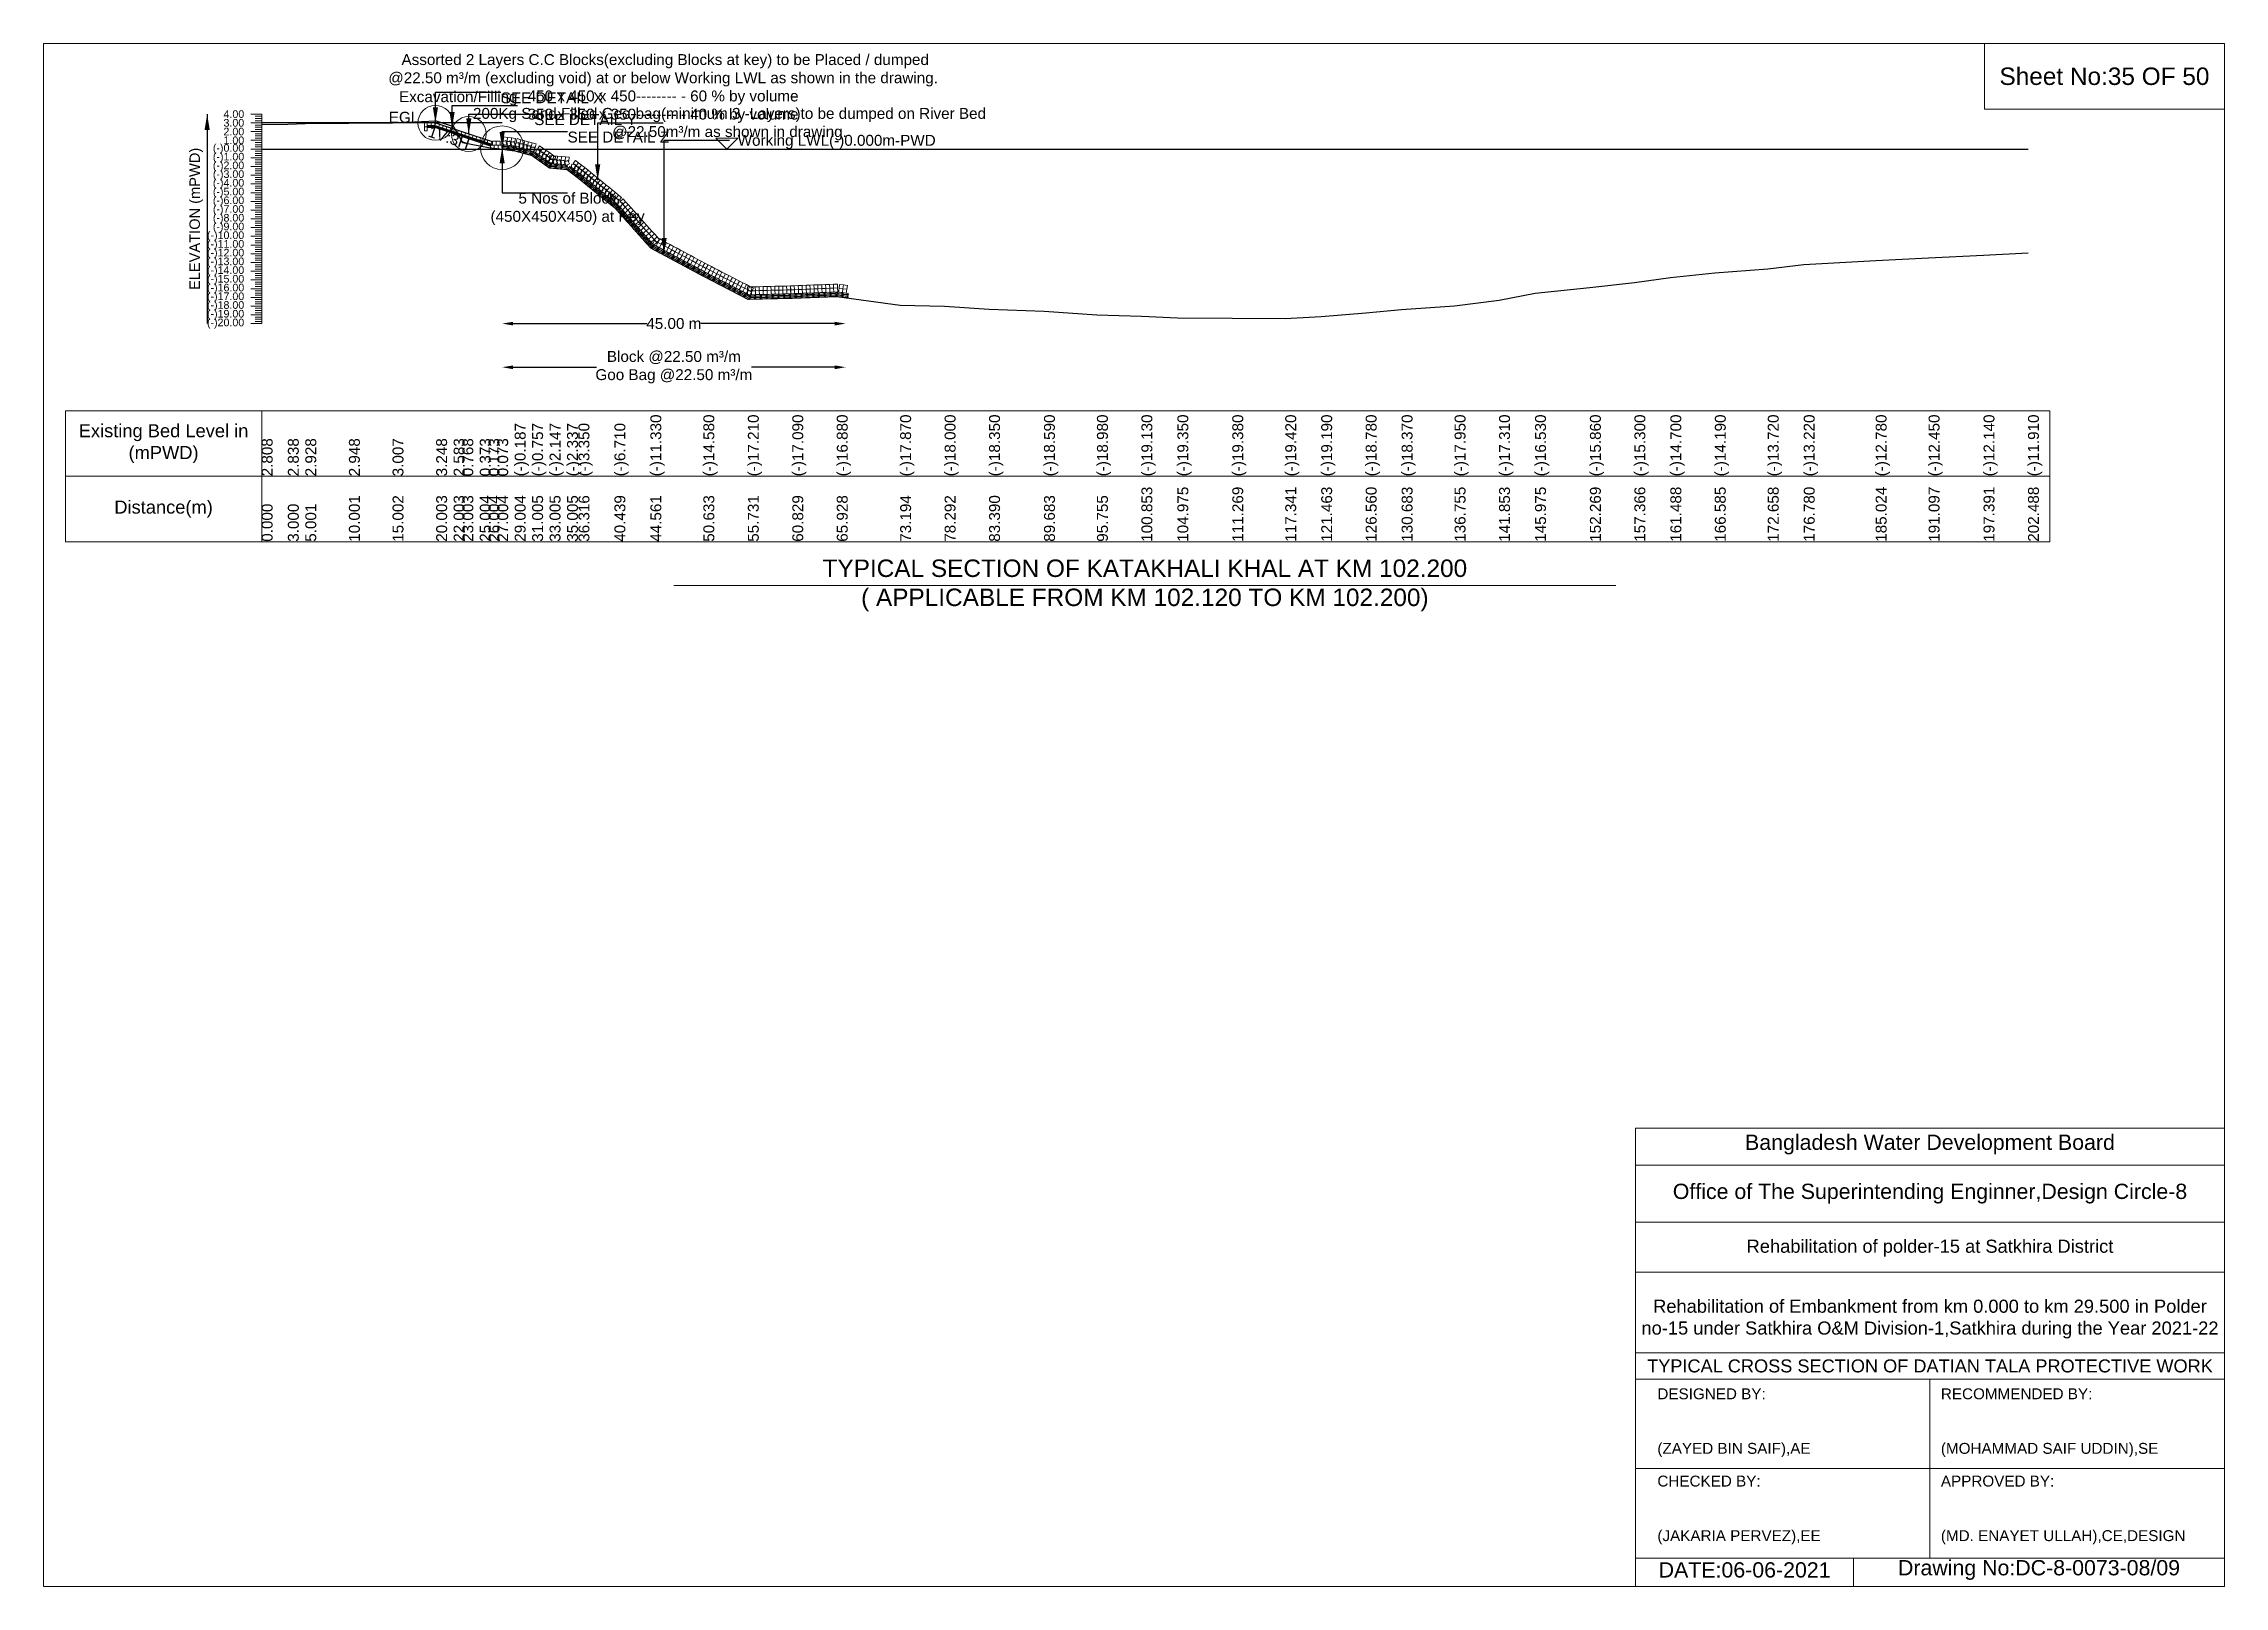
# Model space of a CAD drawing. Header units: inches. Extents: x 89000 to 845000, y -7071 to 31.
# Drawn here: x 610000 to 620000, y -7071 to 0 of the extents above; entities that cross this region are included whole.
import ezdxf

# ---------------------------------------------------------------- set-up
doc = ezdxf.new("R2010")
doc.units = ezdxf.units.IN
doc.header["$LTSCALE"] = 7
doc.header["$MEASUREMENT"] = 0
for name, color, linetype, lineweight in [('Cross section Data Border', 7, 'Continuous', 9), ('Cross Section Labels', 7, 'Continuous', 9), ('Existing_Bed_Level for Xsection', 7, 'Continuous', 25), ('Long Section Labels', 7, 'Continuous', 9)]:
    doc.layers.add(name, color=color, linetype=linetype, lineweight=lineweight)
doc.styles.get("Standard").update_dxf_attribs({"font": 'arial.ttf'})
doc.dimstyles.new('Appron Lebeling Style', dxfattribs={"dimtxt": 50, "dimasz": 50, "dimexe": 0.18, "dimexo": 0.0625, "dimgap": 0.09, "dimtad": 0, "dimtih": 1, "dimtoh": 1, "dimdec": 4, "dimzin": 0, "dimdsep": 46, "dimtxsty": 'Standard', "dimcen": 0.09, "dimse1": 1, "dimse2": 1, "dimadec": 0, "dimazin": 0, "dimtfac": 1, "dimtdec": 4, "dimtofl": 0, "dimtmove": 0, "dimatfit": 3, "dimfxl": 1, "dimtolj": 1, "dimtzin": 0, "dimarcsym": 0})
doc.dimstyles.get("Standard").update_dxf_attribs({"dimtxt": 0.18, "dimasz": 0.18, "dimexe": 0.18, "dimexo": 0.0625, "dimgap": 0.09, "dimtad": 0, "dimtih": 1, "dimtoh": 1, "dimdec": 4, "dimzin": 0, "dimdsep": 46, "dimtxsty": 'Standard', "dimcen": 0.09, "dimadec": 0, "dimazin": 0, "dimtfac": 1, "dimtdec": 4, "dimtofl": 0, "dimtmove": 0, "dimatfit": 3, "dimfxl": 1, "dimtolj": 1, "dimtzin": 0, "dimarcsym": 0})

msp = doc.modelspace()

# ---------------------------------------------------------------- texts
at = {"layer": 'Cross section Data Border', "char_height": 60, "width": 800, "attachment_point": 5}
for s, insert in [('Existing Bed Level in (mPWD)', (610550, -1833.2)), ('Distance(m)', (610550, -2133.2))]:
    msp.add_mtext(s, dxfattribs=dict(at, insert=insert))
at = {"layer": 'Cross Section Labels'}
for s, insert, char_height, attachment_point in [(' Assorted 2 Layers C.C Blocks(excluding Blocks at key) to be Placed / dumped^J@22.50 m³/m (excluding void) at or below Working LWL as shown in the drawing.^J450 x 450 x 450-------- - 60 % by volume^J350 x 350 x 350-------- - 40 % by volume', (612840.69281, -363.2), 50, 8), ('Sheet No:35 OF 50', (619450, -150), 80, 5), ('Excavation/Filling', (612173.12625, -283.2), 50, 9), ('200Kg Sand Filled Geo-bag(minimum 3 -Layers)to be dumped on River Bed^J@22.50m³/m as shown in drawing.', (613145.18579, -443.2), 50, 8), ('SEE DETAIL X', (612096.62625, -223.2), 50, 1), ('EGL', (611722.67892, -363.2), 50, 9), ('SEE DETAIL Y', (612249.62625, -323.2), 50, 1), ('SEE DETAIL Z', (612402.62625, -403.2), 50, 1), ('Working LWL(-)0.000m-PWD', (613182.62625, -483.2), 50, 7), ('5 Nos of Block ^J(450X450X450) at Key', (612402.62625, -683.2), 50, 2), ('TYPICAL SECTION OF KATAKHALI KHAL AT KM 102.200^J( APPLICABLE FROM KM 102.120 TO KM 102.200)', (615049.75774, -2483.2), 80, 5), ('Bangladesh Water Development Board', (618650, -5046), 70, 5), ('Office of The Superintending Enginner,Design Circle-8', (618650, -5271), 70, 5)]:
    msp.add_mtext(s, dxfattribs=dict(at, insert=insert, char_height=char_height, attachment_point=attachment_point))
at = {"layer": 'Cross Section Labels', "insert": (611866.8017, -407.67367), "char_height": 50, "attachment_point": 2, "rotation": 341.565051177}
msp.add_mtext('1V:3H', dxfattribs=at)
at = {"layer": 'Cross Section Labels'}
for s, insert, char_height, width, attachment_point in [('Rehabilitation of polder-15 at Satkhira District', (618650, -5521), 60, 2800, 5), ('Rehabilitation of Embankment from km 0.000 to km 29.500 in Polder no-15 under Satkhira O&M Division-1,Satkhira during the Year 2021-22', (618650, -5846), 60, 2700, 5), ('TYPICAL CROSS SECTION OF DATIAN TALA PROTECTIVE WORK', (618650, -6061), 59.5765532, 2800, 5), ('DESIGNED BY:^J^J^J(ZAYED BIN SAIF),AE', (617400, -6321), 50, 1400, 4), ('RECOMMENDED BY:^J^J^J(MOHAMMAD SAIF UDDIN),SE', (618700, -6321), 50, 1400, 4), ('CHECKED BY:^J^J^J(JAKARIA PERVEZ),EE', (617400, -6721), 50, 1400, 4), ('APPROVED BY:^J^J^J(MD. ENAYET ULLAH),CE,DESIGN', (618700, -6721), 50, 1400, 4), ('DATE:06-06-2021', (617800, -6996), 70, 1400, 5), ('Drawing No:DC-8-0073-08/09', (619150, -6996), 70, 2200, 5)]:
    msp.add_mtext(s, dxfattribs=dict(at, insert=insert, char_height=char_height, width=width, attachment_point=attachment_point))
at = {"layer": 'Long Section Labels', "char_height": 35, "attachment_point": 6}
for s, insert in [('4.00', (610920, -323.2)), ('3.00', (610920, -363.2)), ('2.00', (610920, -403.2)), ('(-)0.00', (610920, -483.2)), ('(-)1.00', (610920, -523.2)), ('1.00', (610920, -443.2)), ('(-)2.00', (610920, -563.2)), ('(-)3.00', (610920, -603.2)), ('(-)4.00', (610920, -643.2)), ('(-)5.00', (610920, -683.2)), ('(-)6.00', (610920, -723.2)), ('(-)7.00', (610920, -763.2)), ('(-)8.00', (610920, -803.2)), ('(-)10.00', (610920, -883.2)), ('(-)11.00', (610920, -923.2)), ('(-)9.00', (610920, -843.2)), ('(-)12.00', (610920, -963.2)), ('(-)13.00', (610920, -1003.2)), ('(-)14.00', (610920, -1043.2)), ('(-)15.00', (610920, -1083.2)), ('(-)16.00', (610920, -1123.2)), ('(-)17.00', (610920, -1163.2)), ('(-)18.00', (610920, -1203.2)), ('(-)19.00', (610920, -1243.2)), ('(-)20.00', (610920, -1283.2))]:
    msp.add_mtext(s, dxfattribs=dict(at, insert=insert))
at = {"layer": 'Long Section Labels', "rotation": 90}
for s, insert, char_height, attachment_point in [('ELEVATION (mPWD)', (610700, -803.2), 48, 5), ('(-)0.187', (612160.17093, -1983.2), 50, 1), ('(-)0.757', (612240.18464, -1983.2), 50, 1), ('(-)2.147', (612320.19835, -1983.2), 50, 1), ('(-)2.337', (612400.20699, -1983.2), 50, 1), ('(-)3.350', (612452.65351, -1983.2), 50, 1), ('(-)6.710', (612617.54109, -1983.2), 50, 1), ('(-)11.330', (612782.43545, -1983.2), 50, 1), ('(-)14.580', (613025.33853, -1983.2), 50, 1), ('(-)17.210', (613229.25428, -1983.2), 50, 1), ('(-)17.090', (613433.17757, -1983.2), 50, 1), ('(-)16.880', (613637.10667, -1983.2), 50, 1), ('(-)17.870', (613927.77458, -1983.2), 50, 1), ('(-)18.000', (614131.68365, -1983.2), 50, 1), ('(-)18.350', (614335.59904, -1983.2), 50, 1), ('(-)18.590', (614587.31262, -1983.2), 50, 1), ('(-)18.980', (614830.21303, -1983.2), 50, 1), ('(-)19.130', (615034.11828, -1983.2), 50, 1), ('(-)19.350', (615198.9936, -1983.2), 50, 1), ('(-)19.380', (615450.76826, -1983.2), 50, 1), ('(-)19.420', (615693.64018, -1983.2), 50, 1), ('(-)19.190', (615858.52808, -1983.2), 50, 1), ('(-)18.780', (616062.41776, -1983.2), 50, 1), ('(-)18.370', (616227.30433, -1983.2), 50, 1), ('(-)17.950', (616470.21303, -1983.2), 50, 1), ('(-)17.310', (616674.11747, -1983.2), 50, 1), ('(-)16.530', (616838.99358, -1983.2), 50, 1), ('(-)15.860', (617090.75011, -1983.2), 50, 1), ('(-)15.300', (617294.63385, -1983.2), 50, 1), ('(-)14.700', (617459.52415, -1983.2), 50, 1), ('(-)14.190', (617663.40985, -1983.2), 50, 1), ('(-)13.720', (617906.31239, -1983.2), 50, 1), ('(-)13.220', (618071.19422, -1983.2), 50, 1), ('(-)12.780', (618400.96356, -1983.2), 50, 1), ('(-)12.450', (618643.87216, -1983.2), 50, 1), ('(-)12.140', (618895.62997, -1983.2), 50, 1), ('(-)11.910', (619099.51548, -1983.2), 50, 1), ('2.808', (611000, -1983.2), 50, 1), ('2.838', (611120.01803, -1983.2), 50, 1), ('2.928', (611200.02667, -1983.2), 50, 1), ('2.948', (611400.05842, -1983.2), 50, 1), ('3.007', (611600.09016, -1983.2), 50, 1), ('3.248', (611800.11683, -1983.2), 50, 1), ('2.583', (611880.13054, -1983.2), 50, 1), ('0.768', (611920.13486, -1983.2), 50, 1), ('0.373', (612000.14858, -1983.2), 50, 1), ('0.173', (612040.15289, -1983.2), 50, 1), ('0.073', (612080.16229, -1983.2), 50, 1), ('10.001', (611400.05842, -2283.2), 50, 1), ('15.002', (611600.09016, -2283.2), 50, 1), ('20.003', (611800.11683, -2283.2), 50, 1), ('22.003', (611880.13054, -2283.2), 50, 1), ('23.003', (611920.13486, -2283.2), 50, 1), ('25.004', (612000.14858, -2283.2), 50, 1), ('26.004', (612040.15289, -2283.2), 50, 1), ('27.004', (612080.16229, -2283.2), 50, 1), ('29.004', (612160.17093, -2283.2), 50, 1), ('31.005', (612240.18464, -2283.2), 50, 1), ('33.005', (612320.19835, -2283.2), 50, 1), ('35.005', (612400.20699, -2283.2), 50, 1), ('36.316', (612452.65351, -2283.2), 50, 1), ('40.439', (612617.54109, -2283.2), 50, 1), ('44.561', (612782.43545, -2283.2), 50, 1), ('50.633', (613025.33853, -2283.2), 50, 1), ('55.731', (613229.25428, -2283.2), 50, 1), ('60.829', (613433.17757, -2283.2), 50, 1), ('65.928', (613637.10667, -2283.2), 50, 1), ('73.194', (613927.77458, -2283.2), 50, 1), ('78.292', (614131.68365, -2283.2), 50, 1), ('83.390', (614335.59904, -2283.2), 50, 1), ('89.683', (614587.31262, -2283.2), 50, 1), ('95.755', (614830.21303, -2283.2), 50, 1), ('100.853', (615034.11828, -2283.2), 50, 1), ('104.975', (615198.9936, -2283.2), 50, 1), ('111.269', (615450.76826, -2283.2), 50, 1), ('117.341', (615693.64018, -2283.2), 50, 1), ('121.463', (615858.52808, -2283.2), 50, 1), ('126.560', (616062.41776, -2283.2), 50, 1), ('130.683', (616227.30433, -2283.2), 50, 1), ('136.755', (616470.21303, -2283.2), 50, 1), ('141.853', (616674.11747, -2283.2), 50, 1), ('145.975', (616838.99358, -2283.2), 50, 1), ('152.269', (617090.75011, -2283.2), 50, 1), ('157.366', (617294.63385, -2283.2), 50, 1), ('161.488', (617459.52415, -2283.2), 50, 1), ('166.585', (617663.40985, -2283.2), 50, 1), ('172.658', (617906.31239, -2283.2), 50, 1), ('176.780', (618071.19422, -2283.2), 50, 1), ('185.024', (618400.96356, -2283.2), 50, 1), ('191.097', (618643.87216, -2283.2), 50, 1), ('197.391', (618895.62997, -2283.2), 50, 1), ('202.488', (619099.51548, -2283.2), 50, 1), ('0.000', (611000, -2283.2), 50, 1), ('3.000', (611120.01803, -2283.2), 50, 1), ('5.001', (611200.02667, -2283.2), 50, 1)]:
    msp.add_mtext(s, dxfattribs=dict(at, insert=insert, char_height=char_height, attachment_point=attachment_point))

# ---------------------------------------------------------------- blocks, each defined once
blk = doc.blocks.new('*D329')
at = {"layer": 'Cross Section Labels', "color": 0, "lineweight": -2, "transparency": 16777216}
for p, q in [((612153, -1283), (612767, -1283)), ((613628, -1283), (613014, -1283))]:
    blk.add_line(p, q, dxfattribs=at)
at = {"layer": 'Cross Section Labels', "color": 0, "transparency": 16777216}
for points in [[(612153, -1275), (612153, -1292), (612103, -1283)], [(613628, -1275), (613628, -1292), (613678, -1283)]]:
    blk.add_solid(points, dxfattribs=at)
at = {"layer": 'Defpoints', "color": 0, "transparency": 16777216}
for p in [(612103, -483), (613678, -1164), (613678, -1283)]:
    blk.add_point(p, dxfattribs=at)
at = {"layer": 'Cross Section Labels', "color": 0, "transparency": 16777216, "insert": (612890, -1283), "char_height": 50, "attachment_point": 5}
blk.add_mtext('\\A1;45.00 m', dxfattribs=at)
blk = doc.blocks.new('*D330')
at = {"layer": 'Cross Section Labels', "color": 0, "lineweight": -2, "transparency": 16777216}
for p, q in [((612153, -1483), (612535, -1483)), ((613628, -1483), (613246, -1483))]:
    blk.add_line(p, q, dxfattribs=at)
at = {"layer": 'Cross Section Labels', "color": 0, "transparency": 16777216}
for points in [[(612153, -1475), (612153, -1492), (612103, -1483)], [(613628, -1475), (613628, -1492), (613678, -1483)]]:
    blk.add_solid(points, dxfattribs=at)
at = {"layer": 'Defpoints', "color": 0, "transparency": 16777216}
for p in [(612103, -483), (613678, -1164), (613678, -1483)]:
    blk.add_point(p, dxfattribs=at)
at = {"layer": 'Cross Section Labels', "color": 0, "transparency": 16777216, "insert": (612890, -1483), "char_height": 50, "attachment_point": 5}
blk.add_mtext('\\A1;Block @22.50 m³/m ^JGoo Bag @22.50 m³/m ', dxfattribs=at)

# ---------------------------------------------------------------- dimensions: what is measured, and where the dimension line sits
at = {"layer": 'Cross Section Labels'}
for base, text, picture, middle in [((613677.989, -1283.2), '45.00 m', '*D329', (612890.30763, -1283.2)), ((613677.989, -1483.2), 'Block @22.50 m³/m ^JGoo Bag @22.50 m³/m ', '*D330', (612890.30763, -1483.2))]:
    dim = msp.add_linear_dim(base=base, p1=(612102.62625, -483.2), p2=(613677.989, -1163.96973), text=text, dimstyle='Appron Lebeling Style', dxfattribs=at)
    dim.commit()
    dim.dimension.update_dxf_attribs({"geometry": picture, "text_midpoint": middle})

# ---------------------------------------------------------------- linework, layer by layer
at = {"layer": 'Cross section Data Border'}
msp.add_lwpolyline([(610100, -1683.2), (619199.51548, -1683.2), (619199.51548, -2283.2), (610100, -2283.2)], close=True, dxfattribs=at)
for points in [[(611000, -1683.2), (611000, -2283.2)], [(610100, -1983.2), (619199.51548, -1983.2)]]:
    msp.add_lwpolyline(points, dxfattribs=at)
at = {"layer": 'Cross Section Labels'}
for points in [[(610000, 0), (620000, 0), (620000, -7071), (610000, -7071)], [(618900, 0), (620000, 0), (620000, -300), (618900, -300)], [(613132.62625, -483.2), (613182.62625, -433.2), (613082.62625, -433.2)]]:
    msp.add_lwpolyline(points, close=True, dxfattribs=at)
for points in [[(612889.75774, -2483.2), (615049.75774, -2483.2), (617209.75774, -2483.2)], [(617300, -7071), (617300, -4971), (620000, -4971)], [(617300, -5141), (620000, -5141)], [(617300, -5401), (620000, -5401)], [(617300, -5631), (620000, -5631)], [(617300, -6001), (620000, -6001)], [(617300, -6121), (620000, -6121)], [(618650, -6121), (618650, -6941)], [(617300, -6531), (620000, -6531)], [(617300, -6941), (620000, -6941)], [(618300, -6941), (618300, -7071)]]:
    msp.add_lwpolyline(points, dxfattribs=at)
for centre, radius in [((611796.62625, -363.2), 80), ((611949.62625, -414.2), 80), ((612102.62625, -477.2), 100)]:
    msp.add_circle(centre, radius, dxfattribs=at)
at = {"layer": 'Existing_Bed_Level for Xsection'}
for points in [[(611000, -370.88), (611120.01803, -369.68), (611200.02667, -366.08), (611400.05842, -365.28), (611600.09016, -362.92), (611800.11683, -353.28), (611880.13054, -379.88), (611920.13486, -452.48), (612000.14858, -468.28), (612040.15289, -476.28), (612080.16229, -480.28), (612160.17093, -490.68), (612240.18464, -513.48), (612320.19835, -569.08), (612400.20699, -576.68), (612452.65351, -617.2), (612617.54109, -751.6), (612782.43545, -936.4), (613025.33853, -1066.4), (613229.25428, -1171.6), (613433.17757, -1166.8), (613637.10667, -1158.4), (613927.77458, -1198), (614131.68365, -1203.2), (614335.59904, -1217.2), (614587.31262, -1226.8), (614830.21303, -1242.4), (615034.11828, -1248.4), (615198.9936, -1257.2), (615450.76826, -1258.4), (615693.64018, -1260), (615858.52808, -1250.8), (616062.41776, -1234.4), (616227.30433, -1218), (616470.21303, -1201.2), (616674.11747, -1175.6), (616838.99358, -1144.4), (617090.75011, -1117.6), (617294.63385, -1095.2), (617459.52415, -1071.2), (617663.40985, -1050.8), (617906.31239, -1032), (618071.19422, -1012), (618400.96356, -994.4), (618643.87216, -981.2), (618895.62997, -968.8), (619099.51548, -959.6)], [(612102.62625, -363.2), (611000, -363.2)], [(612057.62625, -450.2), (611798.47365, -363.8158), (611796.62625, -363.2), (611794.67892, -363.2), (611758.67892, -363.2)], [(611758.67892, -375.2), (611794.67892, -375.2), (612057.62625, -462.84911)], [(611758.67892, -379.2), (611794.02981, -379.2), (612052.02981, -465.2)], [(611758.67892, -383.2), (611793.3807, -383.2), (612048.62625, -468.28185)], [(611000, -483.2), (619099.51548, -483.2)]]:
    msp.add_lwpolyline(points, dxfattribs=at)
at = {"layer": 'Long Section Labels'}
for points in [[(611000, -323.2), (610950, -323.2)], [(611000, -363.2), (610950, -363.2)], [(611000, -333.2), (610970, -333.2)], [(611000, -343.2), (610970, -343.2)], [(611000, -353.2), (610970, -353.2)], [(611000, -373.2), (610970, -373.2)], [(611000, -383.2), (610970, -383.2)], [(611000, -393.2), (610970, -393.2)], [(611000, -1283.2), (611000, -1243.2), (611000, -1203.2), (611000, -1163.2), (611000, -1123.2), (611000, -1083.2), (611000, -1043.2), (611000, -1003.2), (611000, -963.2), (611000, -923.2), (611000, -883.2), (611000, -843.2), (611000, -803.2), (611000, -763.2), (611000, -723.2), (611000, -683.2), (611000, -643.2), (611000, -603.2), (611000, -563.2), (611000, -523.2), (611000, -483.2), (611000, -443.2), (611000, -403.2), (611000, -363.2), (611000, -323.2)], [(611000, -403.2), (610950, -403.2)], [(611000, -443.2), (610950, -443.2)], [(611000, -483.2), (610950, -483.2)], [(611000, -413.2), (610970, -413.2)], [(611000, -423.2), (610970, -423.2)], [(611000, -433.2), (610970, -433.2)], [(611000, -453.2), (610970, -453.2)], [(611000, -463.2), (610970, -463.2)], [(611000, -473.2), (610970, -473.2)], [(611000, -493.2), (610970, -493.2)], [(611000, -523.2), (610950, -523.2)], [(611000, -563.2), (610950, -563.2)], [(611000, -503.2), (610970, -503.2)], [(611000, -513.2), (610970, -513.2)], [(611000, -533.2), (610970, -533.2)], [(611000, -543.2), (610970, -543.2)], [(611000, -553.2), (610970, -553.2)], [(611000, -573.2), (610970, -573.2)], [(611000, -583.2), (610970, -583.2)], [(611000, -593.2), (610970, -593.2)], [(611000, -603.2), (610950, -603.2)], [(611000, -643.2), (610950, -643.2)], [(611000, -683.2), (610950, -683.2)], [(611000, -613.2), (610970, -613.2)], [(611000, -623.2), (610970, -623.2)], [(611000, -633.2), (610970, -633.2)], [(611000, -653.2), (610970, -653.2)], [(611000, -663.2), (610970, -663.2)], [(611000, -673.2), (610970, -673.2)], [(611000, -693.2), (610970, -693.2)], [(611000, -723.2), (610950, -723.2)], [(611000, -763.2), (610950, -763.2)], [(611000, -703.2), (610970, -703.2)], [(611000, -713.2), (610970, -713.2)], [(611000, -733.2), (610970, -733.2)], [(611000, -743.2), (610970, -743.2)], [(611000, -753.2), (610970, -753.2)], [(611000, -773.2), (610970, -773.2)], [(611000, -783.2), (610970, -783.2)], [(611000, -793.2), (610970, -793.2)], [(611000, -803.2), (610950, -803.2)], [(611000, -843.2), (610950, -843.2)], [(611000, -883.2), (610950, -883.2)], [(611000, -813.2), (610970, -813.2)], [(611000, -823.2), (610970, -823.2)], [(611000, -833.2), (610970, -833.2)], [(611000, -853.2), (610970, -853.2)], [(611000, -863.2), (610970, -863.2)], [(611000, -873.2), (610970, -873.2)], [(611000, -893.2), (610970, -893.2)], [(611000, -923.2), (610950, -923.2)], [(611000, -963.2), (610950, -963.2)], [(611000, -903.2), (610970, -903.2)], [(611000, -913.2), (610970, -913.2)], [(611000, -933.2), (610970, -933.2)], [(611000, -943.2), (610970, -943.2)], [(611000, -953.2), (610970, -953.2)], [(611000, -973.2), (610970, -973.2)], [(611000, -983.2), (610970, -983.2)], [(611000, -993.2), (610970, -993.2)], [(611000, -1003.2), (610950, -1003.2)], [(611000, -1043.2), (610950, -1043.2)], [(611000, -1083.2), (610950, -1083.2)], [(611000, -1013.2), (610970, -1013.2)], [(611000, -1023.2), (610970, -1023.2)], [(611000, -1033.2), (610970, -1033.2)], [(611000, -1053.2), (610970, -1053.2)], [(611000, -1063.2), (610970, -1063.2)], [(611000, -1073.2), (610970, -1073.2)], [(611000, -1093.2), (610970, -1093.2)], [(611000, -1123.2), (610950, -1123.2)], [(611000, -1163.2), (610950, -1163.2)], [(611000, -1103.2), (610970, -1103.2)], [(611000, -1113.2), (610970, -1113.2)], [(611000, -1133.2), (610970, -1133.2)], [(611000, -1143.2), (610970, -1143.2)], [(611000, -1153.2), (610970, -1153.2)], [(611000, -1173.2), (610970, -1173.2)], [(611000, -1183.2), (610970, -1183.2)], [(611000, -1193.2), (610970, -1193.2)], [(611000, -1203.2), (610950, -1203.2)], [(611000, -1243.2), (610950, -1243.2)], [(611000, -1283.2), (610950, -1283.2)], [(611000, -1213.2), (610970, -1213.2)], [(611000, -1223.2), (610970, -1223.2)], [(611000, -1233.2), (610970, -1233.2)], [(611000, -1253.2), (610970, -1253.2)], [(611000, -1263.2), (610970, -1263.2)], [(611000, -1273.2), (610970, -1273.2)]]:
    msp.add_lwpolyline(points, dxfattribs=at)
for points in [[(611758.67892, -363.2), (611746.67892, -363.2), (611746.67892, -381.2), (611758.67892, -381.2)], [(611758.67892, -381.2), (611746.67892, -381.2), (611746.67892, -399.2), (611758.67892, -399.2)], [(611776.67892, -363.2), (611758.67892, -363.2), (611758.67892, -375.2), (611776.67892, -375.2)], [(611794.67892, -363.2), (611776.67892, -363.2), (611776.67892, -375.2), (611794.67892, -375.2)], [(611815.54995, -369.5079), (611798.47365, -363.8158), (611794.67892, -375.2), (611811.75522, -380.8921)], [(611832.62625, -375.2), (611815.54995, -369.5079), (611811.75522, -380.8921), (611828.83152, -386.5842)], [(611849.70255, -380.8921), (611832.62625, -375.2), (611828.83152, -386.5842), (611845.90782, -392.2763)], [(611866.77885, -386.5842), (611849.70255, -380.8921), (611845.90782, -392.2763), (611862.98412, -397.9684)], [(611883.85515, -392.2763), (611866.77885, -386.5842), (611862.98412, -397.9684), (611880.06042, -403.6605)], [(611900.93145, -397.9684), (611883.85515, -392.2763), (611880.06042, -403.6605), (611897.13672, -409.3526)], [(611918.00775, -403.6605), (611900.93145, -397.9684), (611897.13672, -409.3526), (611914.21302, -415.0447)], [(611935.08405, -409.3526), (611918.00775, -403.6605), (611914.21302, -415.0447), (611931.28931, -420.7368)], [(611952.16035, -415.0447), (611935.08405, -409.3526), (611931.28931, -420.7368), (611948.36561, -426.4289)], [(611969.23665, -420.7368), (611952.16035, -415.0447), (611948.36561, -426.4289), (611965.44191, -432.121)], [(611986.31295, -426.4289), (611969.23665, -420.7368), (611965.44191, -432.121), (611982.51821, -437.8131)], [(612003.38925, -432.121), (611986.31295, -426.4289), (611982.51821, -437.8131), (611999.59451, -443.5052)], [(612020.46554, -437.8131), (612003.38925, -432.121), (611999.59451, -443.5052), (612016.67081, -449.1973)], [(612037.54184, -443.5052), (612020.46554, -437.8131), (612016.67081, -449.1973), (612033.74711, -454.8894)], [(612054.61814, -449.1973), (612037.54184, -443.5052), (612033.74711, -454.8894), (612050.82341, -460.5815)], [(612066.62625, -465.2), (612048.62625, -465.2), (612048.62625, -483.2), (612066.62625, -483.2)], [(612075.62625, -447.2), (612057.62625, -447.2), (612057.62625, -465.2), (612075.62625, -465.2)], [(612084.62625, -465.2), (612066.62625, -465.2), (612066.62625, -483.2), (612084.62625, -483.2)], [(612093.62625, -447.2), (612075.62625, -447.2), (612075.62625, -465.2), (612093.62625, -465.2)], [(612102.62625, -465.2), (612084.62625, -465.2), (612084.62625, -483.2), (612102.62625, -483.2)], [(612120.19941, -443.44126), (612103.57675, -450.34685), (612110.48234, -466.96951), (612127.105, -460.06392)], [(612127.74613, -429.59075), (612109.8963, -427.27052), (612107.57607, -445.12036), (612125.4259, -447.44058)], [(612138.04924, -445.76149), (612121.42658, -452.66708), (612128.33217, -469.28974), (612144.95483, -462.38415)], [(612145.59597, -431.91098), (612127.74613, -429.59075), (612125.4259, -447.44058), (612143.27574, -449.76081)], [(612155.89908, -448.08172), (612139.27642, -454.98731), (612146.182, -471.60997), (612162.80466, -464.70438)], [(612163.4458, -434.23121), (612145.59597, -431.91098), (612143.27574, -449.76081), (612161.12557, -452.08104)], [(612179.55248, -452.85093), (612162.09178, -457.22403), (612166.46488, -474.68473), (612183.92558, -470.31162)], [(612189.06329, -440.26784), (612171.75237, -435.33507), (612166.81961, -452.64599), (612184.13052, -457.57875)], [(612196.86339, -457.78369), (612179.4027, -462.1568), (612183.7758, -479.61749), (612201.2365, -475.24439)], [(612206.3742, -445.2006), (612189.06329, -440.26784), (612184.13052, -457.57875), (612201.44144, -462.51152)], [(612214.17431, -462.71646), (612196.71361, -467.08956), (612201.08672, -484.55026), (612218.54741, -480.17716)], [(612223.68512, -450.13337), (612206.3742, -445.2006), (612201.44144, -462.51152), (612218.75235, -467.44428)], [(612231.48523, -467.64922), (612214.02453, -472.02233), (612218.39763, -489.48303), (612235.85833, -485.10992)], [(612240.99604, -455.06613), (612223.68512, -450.13337), (612218.75235, -467.44428), (612236.06327, -472.37705)], [(612248.79614, -472.58199), (612231.33545, -476.95509), (612235.70855, -494.41579), (612253.16925, -490.04269)], [(612258.30695, -459.9989), (612240.99604, -455.06613), (612236.06327, -472.37705), (612253.37419, -477.30981)], [(612276.35464, -487.84405), (612258.41853, -486.32877), (612256.90325, -504.26488), (612274.83936, -505.78016)], [(612289.42698, -479.01775), (612274.64534, -468.74627), (612264.37386, -483.52791), (612279.1555, -493.79938)], [(612291.13627, -498.11553), (612273.20017, -496.60025), (612271.68489, -514.53635), (612289.62099, -516.05163)], [(612304.20861, -489.28922), (612289.42698, -479.01775), (612279.1555, -493.79938), (612293.93714, -504.07086)], [(612318.99025, -499.5607), (612304.20861, -489.28922), (612293.93714, -504.07086), (612308.71877, -514.34234)], [(612333.77189, -509.83218), (612318.99025, -499.5607), (612308.71877, -514.34234), (612323.50041, -524.61381)], [(612305.91791, -508.387), (612287.9818, -506.87172), (612286.46652, -524.80783), (612304.40263, -526.32311)], [(612320.69955, -518.65848), (612302.76344, -517.1432), (612301.24816, -535.07931), (612319.18427, -536.59459)], [(612331.74588, -528.29697), (612315.37172, -535.77273), (612322.84748, -552.14688), (612339.22163, -544.67113)], [(612335.48118, -528.92996), (612317.54508, -527.41468), (612316.0298, -545.35078), (612333.9659, -546.86606)], [(612338.80958, -514.194), (612320.89024, -512.49184), (612319.18808, -530.41118), (612337.10742, -532.11333)], [(612348.55352, -520.10365), (612333.77189, -509.83218), (612323.50041, -524.61381), (612338.28205, -534.88529)], [(612349.66522, -529.99912), (612333.29106, -537.47488), (612340.76682, -553.84904), (612357.14097, -546.37328)], [(612356.72891, -515.89615), (612338.80958, -514.194), (612337.10742, -532.11333), (612355.02676, -533.81549)], [(612367.58455, -531.70128), (612351.2104, -539.17703), (612358.68615, -555.55119), (612375.06031, -548.07543)], [(612374.64825, -517.5983), (612356.72891, -515.89615), (612355.02676, -533.81549), (612372.9461, -535.51764)], [(612385.50389, -533.40343), (612369.12973, -540.87919), (612376.60549, -557.25334), (612392.97965, -549.77759)], [(612392.56759, -519.30046), (612374.64825, -517.5983), (612372.9461, -535.51764), (612390.86544, -537.21979)], [(612403.42323, -535.10558), (612387.04907, -542.58134), (612394.52483, -558.9555), (612410.89899, -551.47974)], [(612410.48693, -521.00261), (612392.56759, -519.30046), (612390.86544, -537.21979), (612408.78477, -538.92195)], [(612439.36357, -554.24627), (612421.52688, -551.82709), (612419.1077, -569.66378), (612436.94439, -572.08296)], [(612452.86498, -546.09142), (612438.62095, -535.08654), (612427.61606, -549.33057), (612441.8601, -560.33546)], [(612453.6076, -565.25116), (612435.77091, -562.83198), (612433.35173, -580.66867), (612451.18842, -583.08785)], [(612467.10902, -557.09631), (612452.86498, -546.09142), (612441.8601, -560.33546), (612456.10413, -571.34034)], [(612467.85163, -576.25605), (612450.01494, -573.83687), (612447.59576, -591.67356), (612465.43245, -594.09274)], [(612481.35305, -568.1012), (612467.10902, -557.09631), (612456.10413, -571.34034), (612470.34816, -582.34523)], [(612482.86621, -588.03871), (612465.09865, -585.15533), (612462.21527, -602.92289), (612479.98283, -605.80627)], [(612496.57564, -580.23864), (612482.62337, -568.86613), (612471.25086, -582.81841), (612485.20313, -594.19092)], [(612496.81849, -599.41122), (612479.05093, -596.52784), (612476.16754, -614.2954), (612493.9351, -617.17878)], [(612510.52792, -591.61115), (612496.57564, -580.23864), (612485.20313, -594.19092), (612499.15541, -605.56343)], [(612524.4802, -602.98366), (612510.52792, -591.61115), (612499.15541, -605.56343), (612513.10768, -616.93594)], [(612510.77076, -610.78374), (612493.00321, -607.90035), (612490.11982, -625.66791), (612507.88738, -628.55129)], [(612524.72304, -622.15625), (612506.95548, -619.27286), (612504.0721, -637.04042), (612521.83965, -639.9238)], [(612538.43247, -614.35617), (612524.4802, -602.98366), (612513.10768, -616.93594), (612527.05996, -628.30845)], [(612538.67531, -633.52876), (612520.90776, -630.64537), (612518.02437, -648.41293), (612535.79193, -651.29631)], [(612552.38475, -625.72869), (612538.43247, -614.35617), (612527.05996, -628.30845), (612541.01224, -639.68096)], [(612552.62759, -644.90127), (612534.86003, -642.01788), (612531.97665, -659.78544), (612549.7442, -662.66883)], [(612566.33702, -637.1012), (612552.38475, -625.72869), (612541.01224, -639.68096), (612554.96451, -651.05347)], [(612566.57986, -656.27378), (612548.81231, -653.39039), (612545.92892, -671.15795), (612563.69648, -674.04134)], [(612580.2893, -648.47371), (612566.33702, -637.1012), (612554.96451, -651.05347), (612568.91679, -662.42598)], [(612580.53214, -667.64629), (612562.76458, -664.76291), (612559.8812, -682.53046), (612577.64876, -685.41385)], [(612594.24157, -659.84622), (612580.2893, -648.47371), (612568.91679, -662.42598), (612582.86906, -673.79849)], [(612594.48442, -679.0188), (612576.71686, -676.13542), (612573.83347, -693.90297), (612591.60103, -696.78636)], [(612608.19385, -671.21873), (612594.24157, -659.84622), (612582.86906, -673.79849), (612596.82134, -685.17101)], [(612608.43669, -690.39131), (612590.66913, -687.50793), (612587.78575, -705.27549), (612605.55331, -708.15887)], [(612622.14612, -682.59124), (612608.19385, -671.21873), (612596.82134, -685.17101), (612610.77361, -696.54352)], [(612622.38897, -701.76382), (612604.62141, -698.88044), (612601.73802, -716.648), (612619.50558, -719.53138)], [(612636.0984, -693.96375), (612622.14612, -682.59124), (612610.77361, -696.54352), (612624.72589, -707.91603)], [(612650.05068, -705.33626), (612636.0984, -693.96375), (612624.72589, -707.91603), (612638.67816, -719.28854)], [(612636.34124, -713.13633), (612618.57369, -710.25295), (612615.6903, -728.02051), (612633.45786, -730.90389)], [(612654.15634, -730.01353), (612637.06592, -724.36399), (612631.41637, -741.45441), (612648.50679, -747.10396)], [(612667.47772, -749.888), (612655.49371, -736.45731), (612642.06302, -748.44132), (612654.04703, -761.87202)], [(612668.9244, -724.4733), (612656.94039, -711.04261), (612643.5097, -723.02662), (612655.49371, -736.45731)], [(612679.46173, -763.3187), (612667.47772, -749.888), (612654.04703, -761.87202), (612666.03104, -775.30271)], [(612680.90841, -737.90399), (612668.9244, -724.4733), (612655.49371, -736.45731), (612667.47772, -749.888)], [(612691.44574, -776.74939), (612679.46173, -763.3187), (612666.03104, -775.30271), (612678.01505, -788.7334)], [(612692.89242, -751.33468), (612680.90841, -737.90399), (612667.47772, -749.888), (612679.46173, -763.3187)], [(612703.42975, -790.18008), (612691.44574, -776.74939), (612678.01505, -788.7334), (612689.99906, -802.16409)], [(612704.87643, -764.76538), (612692.89242, -751.33468), (612679.46173, -763.3187), (612691.44574, -776.74939)], [(612715.41376, -803.61077), (612703.42975, -790.18008), (612689.99906, -802.16409), (612701.98307, -815.59478)], [(612716.86044, -778.19607), (612704.87643, -764.76538), (612691.44574, -776.74939), (612703.42975, -790.18008)], [(612728.84446, -791.62676), (612716.86044, -778.19607), (612703.42975, -790.18008), (612715.41376, -803.61077)], [(612740.82847, -805.05745), (612728.84446, -791.62676), (612715.41376, -803.61077), (612727.39778, -817.04146)], [(612727.39778, -817.04146), (612715.41376, -803.61077), (612701.98307, -815.59478), (612713.96708, -829.02547)], [(612739.38179, -830.47215), (612727.39778, -817.04146), (612713.96708, -829.02547), (612725.95109, -842.45616)], [(612751.3658, -843.90284), (612739.38179, -830.47215), (612725.95109, -842.45616), (612737.93511, -855.88686)], [(612752.81248, -818.48814), (612740.82847, -805.05745), (612727.39778, -817.04146), (612739.38179, -830.47215)], [(612763.34981, -857.33354), (612751.3658, -843.90284), (612737.93511, -855.88686), (612749.91912, -869.31755)], [(612764.79649, -831.91883), (612752.81248, -818.48814), (612739.38179, -830.47215), (612751.3658, -843.90284)], [(612775.33382, -870.76423), (612763.34981, -857.33354), (612749.91912, -869.31755), (612761.90313, -882.74824)], [(612776.7805, -845.34952), (612764.79649, -831.91883), (612751.3658, -843.90284), (612763.34981, -857.33354)], [(612787.31783, -884.19492), (612775.33382, -870.76423), (612761.90313, -882.74824), (612773.88714, -896.17893)], [(612788.76451, -858.78022), (612776.7805, -845.34952), (612763.34981, -857.33354), (612775.33382, -870.76423)], [(612799.30184, -897.62561), (612787.31783, -884.19492), (612773.88714, -896.17893), (612785.87115, -909.60962)], [(612800.74852, -872.21091), (612788.76451, -858.78022), (612775.33382, -870.76423), (612787.31783, -884.19492)], [(612811.28585, -911.0563), (612799.30184, -897.62561), (612785.87115, -909.60962), (612797.85516, -923.04031)], [(612812.73253, -885.6416), (612800.74852, -872.21091), (612787.31783, -884.19492), (612799.30184, -897.62561)], [(612824.71655, -899.07229), (612812.73253, -885.6416), (612799.30184, -897.62561), (612811.28585, -911.0563)], [(612825.18122, -895.30781), (612809.31114, -886.81426), (612800.81759, -902.68434), (612816.68767, -911.17789)], [(612841.05131, -903.80137), (612825.18122, -895.30781), (612816.68767, -911.17789), (612832.55775, -919.67145)], [(612816.68767, -911.17789), (612800.81759, -902.68434), (612792.32403, -918.55442), (612808.19411, -927.04798)], [(612832.55775, -919.67145), (612816.68767, -911.17789), (612808.19411, -927.04798), (612824.0642, -935.54153)], [(612848.42783, -928.165), (612832.55775, -919.67145), (612824.0642, -935.54153), (612839.93428, -944.03509)], [(612856.92139, -912.29492), (612841.05131, -903.80137), (612832.55775, -919.67145), (612848.42783, -928.165)], [(612864.29792, -936.65856), (612848.42783, -928.165), (612839.93428, -944.03509), (612855.80436, -952.52864)], [(612872.79147, -920.78848), (612856.92139, -912.29492), (612848.42783, -928.165), (612864.29792, -936.65856)], [(612880.168, -945.15212), (612864.29792, -936.65856), (612855.80436, -952.52864), (612871.67444, -961.0222)], [(612888.66155, -929.28203), (612872.79147, -920.78848), (612864.29792, -936.65856), (612880.168, -945.15212)], [(612896.03808, -953.64567), (612880.168, -945.15212), (612871.67444, -961.0222), (612887.54453, -969.51575)], [(612904.53164, -937.77559), (612888.66155, -929.28203), (612880.168, -945.15212), (612896.03808, -953.64567)], [(612911.90816, -962.13923), (612896.03808, -953.64567), (612887.54453, -969.51575), (612903.41461, -978.00931)], [(612920.40172, -946.26914), (612904.53164, -937.77559), (612896.03808, -953.64567), (612911.90816, -962.13923)], [(612927.77825, -970.63278), (612911.90816, -962.13923), (612903.41461, -978.00931), (612919.28469, -986.50286)], [(612936.2718, -954.7627), (612920.40172, -946.26914), (612911.90816, -962.13923), (612927.77825, -970.63278)], [(612943.64833, -979.12634), (612927.77825, -970.63278), (612919.28469, -986.50286), (612935.15477, -994.99642)], [(612952.14188, -963.25626), (612936.2718, -954.7627), (612927.77825, -970.63278), (612943.64833, -979.12634)], [(612959.51841, -987.61989), (612943.64833, -979.12634), (612935.15477, -994.99642), (612951.02486, -1003.48998)], [(612968.01197, -971.74981), (612952.14188, -963.25626), (612943.64833, -979.12634), (612959.51841, -987.61989)], [(612975.38849, -996.11345), (612959.51841, -987.61989), (612951.02486, -1003.48998), (612966.89494, -1011.98353)], [(612983.88205, -980.24337), (612968.01197, -971.74981), (612959.51841, -987.61989), (612975.38849, -996.11345)], [(612991.25858, -1004.607), (612975.38849, -996.11345), (612966.89494, -1011.98353), (612982.76502, -1020.47709)], [(612999.75213, -988.73692), (612983.88205, -980.24337), (612975.38849, -996.11345), (612991.25858, -1004.607)], [(613015.62221, -997.23048), (612999.75213, -988.73692), (612991.25858, -1004.607), (613007.12866, -1013.10056)], [(613031.4923, -1005.72403), (613015.62221, -997.23048), (613007.12866, -1013.10056), (613022.99874, -1021.59411)], [(613007.12866, -1013.10056), (612991.25858, -1004.607), (612982.76502, -1020.47709), (612998.6351, -1028.97064)], [(613022.99874, -1021.59411), (613007.12866, -1013.10056), (612998.6351, -1028.97064), (613014.50519, -1037.4642)], [(613038.86882, -1030.08767), (613022.99874, -1021.59411), (613014.50519, -1037.4642), (613030.37527, -1045.95775)], [(613047.36238, -1014.21759), (613031.4923, -1005.72403), (613022.99874, -1021.59411), (613038.86882, -1030.08767)], [(613054.315, -1038.13995), (613038.31833, -1029.88728), (613030.06566, -1045.88395), (613046.06233, -1054.13662)], [(613062.56767, -1022.14328), (613046.571, -1013.89061), (613038.31833, -1029.88728), (613054.315, -1038.13995)], [(613070.31167, -1046.39262), (613054.315, -1038.13995), (613046.06233, -1054.13662), (613062.059, -1062.38929)], [(613078.56434, -1030.39595), (613062.56767, -1022.14328), (613054.315, -1038.13995), (613070.31167, -1046.39262)], [(613086.30834, -1054.64529), (613070.31167, -1046.39262), (613062.059, -1062.38929), (613078.05567, -1070.64196)], [(613094.56101, -1038.64862), (613078.56434, -1030.39595), (613070.31167, -1046.39262), (613086.30834, -1054.64529)], [(613102.30501, -1062.89796), (613086.30834, -1054.64529), (613078.05567, -1070.64196), (613094.05234, -1078.89463)], [(613110.55768, -1046.90129), (613094.56101, -1038.64862), (613086.30834, -1054.64529), (613102.30501, -1062.89796)], [(613118.30168, -1071.15063), (613102.30501, -1062.89796), (613094.05234, -1078.89463), (613110.049, -1087.1473)], [(613126.55435, -1055.15396), (613110.55768, -1046.90129), (613102.30501, -1062.89796), (613118.30168, -1071.15063)], [(613134.29834, -1079.4033), (613118.30168, -1071.15063), (613110.049, -1087.1473), (613126.04567, -1095.39997)], [(613142.55102, -1063.40663), (613126.55435, -1055.15396), (613118.30168, -1071.15063), (613134.29834, -1079.4033)], [(613150.29501, -1087.65597), (613134.29834, -1079.4033), (613126.04567, -1095.39997), (613142.04234, -1103.65264)], [(613158.54768, -1071.6593), (613142.55102, -1063.40663), (613134.29834, -1079.4033), (613150.29501, -1087.65597)], [(613166.29168, -1095.90864), (613150.29501, -1087.65597), (613142.04234, -1103.65264), (613158.03901, -1111.90531)], [(613174.54435, -1079.91198), (613158.54768, -1071.6593), (613150.29501, -1087.65597), (613166.29168, -1095.90864)], [(613182.28835, -1104.16132), (613166.29168, -1095.90864), (613158.03901, -1111.90531), (613174.03568, -1120.15799)], [(613190.54102, -1088.16465), (613174.54435, -1079.91198), (613166.29168, -1095.90864), (613182.28835, -1104.16132)], [(613206.53769, -1096.41732), (613190.54102, -1088.16465), (613182.28835, -1104.16132), (613198.28502, -1112.41399)], [(613222.53436, -1104.66999), (613206.53769, -1096.41732), (613198.28502, -1112.41399), (613214.28169, -1120.66666)], [(613198.28502, -1112.41399), (613182.28835, -1104.16132), (613174.03568, -1120.15799), (613190.03235, -1128.41066)], [(613214.28169, -1120.66666), (613198.28502, -1112.41399), (613190.03235, -1128.41066), (613206.02902, -1136.66333)], [(613230.27836, -1128.91933), (613214.28169, -1120.66666), (613206.02902, -1136.66333), (613222.02569, -1144.916)], [(613238.53103, -1112.92266), (613222.53436, -1104.66999), (613214.28169, -1120.66666), (613230.27836, -1128.91933)], [(613246.27503, -1137.172), (613230.27836, -1128.91933), (613222.02569, -1144.916), (613238.02236, -1153.16867)], [(613245.26408, -1114.80753), (613227.26907, -1115.23111), (613227.69264, -1133.22612), (613245.68765, -1132.80255)], [(613245.68765, -1132.80255), (613227.69264, -1133.22612), (613228.11621, -1151.22114), (613246.11123, -1150.79757)], [(613254.5277, -1121.17533), (613238.53103, -1112.92266), (613230.27836, -1128.91933), (613246.27503, -1137.172)], [(613263.2591, -1114.38396), (613245.26408, -1114.80753), (613245.68765, -1132.80255), (613263.68267, -1132.37898)], [(613263.68267, -1132.37898), (613245.68765, -1132.80255), (613246.11123, -1150.79757), (613264.10624, -1150.37399)], [(613281.25411, -1113.96039), (613263.2591, -1114.38396), (613263.68267, -1132.37898), (613281.67769, -1131.95541)], [(613281.67769, -1131.95541), (613263.68267, -1132.37898), (613264.10624, -1150.37399), (613282.10126, -1149.95042)], [(613299.24913, -1113.53682), (613281.25411, -1113.96039), (613281.67769, -1131.95541), (613299.6727, -1131.53184)], [(613299.6727, -1131.53184), (613281.67769, -1131.95541), (613282.10126, -1149.95042), (613300.09627, -1149.52685)], [(613317.24415, -1113.11325), (613299.24913, -1113.53682), (613299.6727, -1131.53184), (613317.66772, -1131.10826)], [(613317.66772, -1131.10826), (613299.6727, -1131.53184), (613300.09627, -1149.52685), (613318.09129, -1149.10328)], [(613335.23916, -1112.68968), (613317.24415, -1113.11325), (613317.66772, -1131.10826), (613335.66273, -1130.68469)], [(613335.66273, -1130.68469), (613317.66772, -1131.10826), (613318.09129, -1149.10328), (613336.0863, -1148.67971)], [(613353.23418, -1112.26611), (613335.23916, -1112.68968), (613335.66273, -1130.68469), (613353.65775, -1130.26112)], [(613353.65775, -1130.26112), (613335.66273, -1130.68469), (613336.0863, -1148.67971), (613354.08132, -1148.25614)], [(613371.22919, -1111.84254), (613353.23418, -1112.26611), (613353.65775, -1130.26112), (613371.65276, -1129.83755)], [(613371.65276, -1129.83755), (613353.65775, -1130.26112), (613354.08132, -1148.25614), (613372.07633, -1147.83257)], [(613389.22421, -1111.41896), (613371.22919, -1111.84254), (613371.65276, -1129.83755), (613389.64778, -1129.41398)], [(613389.64778, -1129.41398), (613371.65276, -1129.83755), (613372.07633, -1147.83257), (613390.07135, -1147.409)], [(613407.21922, -1110.99539), (613389.22421, -1111.41896), (613389.64778, -1129.41398), (613407.64279, -1128.99041)], [(613407.64279, -1128.99041), (613389.64778, -1129.41398), (613390.07135, -1147.409), (613408.06637, -1146.98542)], [(613425.21424, -1110.57182), (613407.21922, -1110.99539), (613407.64279, -1128.99041), (613425.63781, -1128.56684)], [(613425.63781, -1128.56684), (613407.64279, -1128.99041), (613408.06637, -1146.98542), (613426.06138, -1146.56185)], [(613442.20877, -1109.98017), (613424.22402, -1110.72098), (613424.96483, -1128.70573), (613442.94958, -1127.96492)], [(613442.94958, -1127.96492), (613424.96483, -1128.70573), (613425.70564, -1146.69048), (613443.69038, -1145.94967)], [(613460.19352, -1109.23937), (613442.20877, -1109.98017), (613442.94958, -1127.96492), (613460.93433, -1127.22411)], [(613460.93433, -1127.22411), (613442.94958, -1127.96492), (613443.69038, -1145.94967), (613461.67513, -1145.20886)], [(613478.17827, -1108.49856), (613460.19352, -1109.23937), (613460.93433, -1127.22411), (613478.91908, -1126.48331)], [(613478.91908, -1126.48331), (613460.93433, -1127.22411), (613461.67513, -1145.20886), (613479.65988, -1144.46806)], [(613496.16302, -1107.75775), (613478.17827, -1108.49856), (613478.91908, -1126.48331), (613496.90383, -1125.7425)], [(613496.90383, -1125.7425), (613478.91908, -1126.48331), (613479.65988, -1144.46806), (613497.64463, -1143.72725)], [(613514.14777, -1107.01695), (613496.16302, -1107.75775), (613496.90383, -1125.7425), (613514.88858, -1125.0017)], [(613514.88858, -1125.0017), (613496.90383, -1125.7425), (613497.64463, -1143.72725), (613515.62938, -1142.98645)], [(613532.13252, -1106.27614), (613514.14777, -1107.01695), (613514.88858, -1125.0017), (613532.87332, -1124.26089)], [(613532.87332, -1124.26089), (613514.88858, -1125.0017), (613515.62938, -1142.98645), (613533.61413, -1142.24564)], [(613550.11727, -1105.53534), (613532.13252, -1106.27614), (613532.87332, -1124.26089), (613550.85807, -1123.52009)], [(613550.85807, -1123.52009), (613532.87332, -1124.26089), (613533.61413, -1142.24564), (613551.59888, -1141.50483)], [(613568.10202, -1104.79453), (613550.11727, -1105.53534), (613550.85807, -1123.52009), (613568.84282, -1122.77928)], [(613568.84282, -1122.77928), (613550.85807, -1123.52009), (613551.59888, -1141.50483), (613569.58363, -1140.76403)], [(613586.08677, -1104.05372), (613568.10202, -1104.79453), (613568.84282, -1122.77928), (613586.82757, -1122.03847)], [(613586.82757, -1122.03847), (613568.84282, -1122.77928), (613569.58363, -1140.76403), (613587.56838, -1140.02322)], [(613604.07152, -1103.31292), (613586.08677, -1104.05372), (613586.82757, -1122.03847), (613604.81232, -1121.29767)], [(613604.81232, -1121.29767), (613586.82757, -1122.03847), (613587.56838, -1140.02322), (613605.55313, -1139.28242)], [(613622.05627, -1102.57211), (613604.07152, -1103.31292), (613604.81232, -1121.29767), (613622.79707, -1120.55686)], [(613622.79707, -1120.55686), (613604.81232, -1121.29767), (613605.55313, -1139.28242), (613623.53788, -1138.54161)], [(613640.04101, -1101.83131), (613622.05627, -1102.57211), (613622.79707, -1120.55686), (613640.78182, -1119.81606)], [(613640.78182, -1119.81606), (613622.79707, -1120.55686), (613623.53788, -1138.54161), (613641.52263, -1137.8008)], [(613665.33741, -1123.49137), (613647.50217, -1121.06153), (613645.07233, -1138.89678), (613662.90758, -1141.32661)], [(613667.76725, -1105.65613), (613649.93201, -1103.22629), (613647.50217, -1121.06153), (613665.33741, -1123.49137)], [(613683.17266, -1125.92121), (613665.33741, -1123.49137), (613662.90758, -1141.32661), (613680.74282, -1143.75645)], [(613685.60249, -1108.08596), (613667.76725, -1105.65613), (613665.33741, -1123.49137), (613683.17266, -1125.92121)]]:
    msp.add_lwpolyline(points, close=True, dxfattribs=at)
for centre, major_axis in [((612116.26546, -481.5443), (13.20094, -1.71594)), ((612117.14199, -474.80103), (13.20094, -1.71594)), ((612118.01852, -468.05776), (13.20094, -1.71594)), ((612142.66735, -484.97618), (13.20094, -1.71594)), ((612143.54388, -478.23291), (13.20094, -1.71594)), ((612144.42041, -471.48964), (13.20094, -1.71594)), ((612169.30729, -489.74808), (12.80238, -3.64805)), ((612171.17078, -483.2084), (12.80238, -3.64805)), ((612173.03427, -476.66872), (12.80238, -3.64805)), ((612194.91206, -497.04418), (12.80238, -3.64805)), ((612196.77555, -490.5045), (12.80238, -3.64805)), ((612198.63904, -483.96483), (12.80238, -3.64805)), ((612220.51683, -504.34029), (12.80238, -3.64805)), ((612222.38032, -497.80061), (12.80238, -3.64805)), ((612224.24381, -491.26093), (12.80238, -3.64805)), ((612250.27905, -508.07359), (10.93184, -7.59633)), ((612254.15938, -502.48942), (10.93184, -7.59633)), ((612246.39871, -513.65777), (10.93184, -7.59633)), ((612268.26239, -528.85042), (10.93184, -7.59633)), ((612272.14273, -523.26625), (10.93184, -7.59633)), ((612276.02307, -517.68208), (10.93184, -7.59633)), ((612290.12608, -544.04308), (10.93184, -7.59633)), ((612294.00641, -538.4589), (10.93184, -7.59633)), ((612297.88675, -532.87473), (10.93184, -7.59633)), ((612311.98976, -559.23573), (10.93184, -7.59633)), ((612315.8701, -553.65156), (10.93184, -7.59633)), ((612319.75043, -548.06739), (10.93184, -7.59633)), ((612334.72152, -567.04425), (13.25235, -1.25884)), ((612335.36456, -560.27472), (13.25235, -1.25884)), ((612336.00759, -553.50519), (13.25235, -1.25884)), ((612361.22621, -569.56192), (13.25235, -1.25884)), ((612361.86925, -562.79239), (13.25235, -1.25884)), ((612362.51228, -556.02287), (13.25235, -1.25884)), ((612387.73091, -572.0796), (13.25235, -1.25884)), ((612388.37394, -565.31007), (13.25235, -1.25884)), ((612389.01698, -558.54054), (13.25235, -1.25884)), ((612413.18142, -582.40746), (10.53425, -8.13873)), ((612417.33882, -577.02638), (10.53425, -8.13873)), ((612421.49622, -571.6453), (10.53425, -8.13873)), ((612434.24992, -598.68491), (10.53425, -8.13873)), ((612438.40733, -593.30384), (10.53425, -8.13873)), ((612442.56473, -587.92276), (10.53425, -8.13873)), ((612459.67214, -609.76175), (10.31848, -8.4106)), ((612463.96842, -604.49089), (10.31848, -8.4106)), ((612455.37586, -615.03261), (10.31848, -8.4106)), ((612476.01283, -631.85381), (10.31848, -8.4106)), ((612480.30911, -626.58295), (10.31848, -8.4106)), ((612484.60539, -621.3121), (10.31848, -8.4106)), ((612496.64979, -648.67502), (10.31848, -8.4106)), ((612500.94607, -643.40416), (10.31848, -8.4106)), ((612505.24236, -638.1333), (10.31848, -8.4106)), ((612517.28676, -665.49623), (10.31848, -8.4106)), ((612521.58304, -660.22537), (10.31848, -8.4106)), ((612525.87932, -654.95451), (10.31848, -8.4106)), ((612537.92372, -682.31744), (10.31848, -8.4106)), ((612542.22, -677.04658), (10.31848, -8.4106)), ((612546.51629, -671.77572), (10.31848, -8.4106)), ((612558.56069, -699.13864), (10.31848, -8.4106)), ((612562.85697, -693.86778), (10.31848, -8.4106)), ((612567.15325, -688.59692), (10.31848, -8.4106)), ((612587.79022, -705.41813), (10.31848, -8.4106)), ((612579.19765, -715.95985), (10.31848, -8.4106)), ((612583.49394, -710.68899), (10.31848, -8.4106)), ((612599.83462, -732.78106), (10.31848, -8.4106)), ((612604.1309, -727.5102), (10.31848, -8.4106)), ((612608.42718, -722.23934), (10.31848, -8.4106)), ((612620.74999, -750.08946), (8.86284, -9.93274)), ((612625.8238, -745.56217), (8.86284, -9.93274)), ((612630.89762, -741.03487), (8.86284, -9.93274)), ((612638.47567, -769.95494), (8.86284, -9.93274)), ((612643.54949, -765.42765), (8.86284, -9.93274)), ((612648.6233, -760.90036), (8.86284, -9.93274)), ((612656.20135, -789.82043), (8.86284, -9.93274)), ((612661.27517, -785.29314), (8.86284, -9.93274)), ((612666.34899, -780.76584), (8.86284, -9.93274)), ((612673.92704, -809.68591), (8.86284, -9.93274)), ((612679.00086, -805.15862), (8.86284, -9.93274)), ((612684.07467, -800.63133), (8.86284, -9.93274)), ((612691.65272, -829.5514), (8.86284, -9.93274)), ((612696.72654, -825.02411), (8.86284, -9.93274)), ((612701.80036, -820.49681), (8.86284, -9.93274)), ((612709.37841, -849.41688), (8.86284, -9.93274)), ((612714.45222, -844.88959), (8.86284, -9.93274)), ((612719.52604, -840.3623), (8.86284, -9.93274)), ((612727.10409, -869.28237), (8.86284, -9.93274)), ((612732.17791, -864.75508), (8.86284, -9.93274)), ((612737.25172, -860.22778), (8.86284, -9.93274)), ((612744.82978, -889.14785), (8.86284, -9.93274)), ((612749.90359, -884.62056), (8.86284, -9.93274)), ((612754.97741, -880.09327), (8.86284, -9.93274)), ((612762.55546, -909.01334), (8.86284, -9.93274)), ((612767.62928, -904.48605), (8.86284, -9.93274)), ((612772.70309, -899.95875), (8.86284, -9.93274)), ((612780.28114, -928.87882), (8.86284, -9.93274)), ((612785.35496, -924.35153), (8.86284, -9.93274)), ((612790.42878, -919.82424), (8.86284, -9.93274)), ((612801.30096, -942.64037), (11.73681, -6.28146)), ((612804.50964, -936.64501), (11.73681, -6.28146)), ((612807.71831, -930.64964), (11.73681, -6.28146)), ((612824.77458, -955.20329), (11.73681, -6.28146)), ((612827.98325, -949.20792), (11.73681, -6.28146)), ((612831.19193, -943.21256), (11.73681, -6.28146)), ((612848.24819, -967.7662), (11.73681, -6.28146)), ((612851.45687, -961.77083), (11.73681, -6.28146)), ((612854.66555, -955.77547), (11.73681, -6.28146)), ((612871.72181, -980.32911), (11.73681, -6.28146)), ((612874.93048, -974.33375), (11.73681, -6.28146)), ((612878.13916, -968.33838), (11.73681, -6.28146)), ((612895.19542, -992.89202), (11.73681, -6.28146)), ((612898.4041, -986.89666), (11.73681, -6.28146)), ((612901.61278, -980.90129), (11.73681, -6.28146)), ((612918.66904, -1005.45493), (11.73681, -6.28146)), ((612921.87771, -999.45957), (11.73681, -6.28146)), ((612925.08639, -993.46421), (11.73681, -6.28146)), ((612948.56001, -1006.02712), (11.73681, -6.28146)), ((612942.14265, -1018.01785), (11.73681, -6.28146)), ((612945.35133, -1012.02248), (11.73681, -6.28146)), ((612965.61627, -1030.58076), (11.73681, -6.28146)), ((612968.82495, -1024.58539), (11.73681, -6.28146)), ((612972.03362, -1018.59003), (11.73681, -6.28146)), ((612989.08988, -1043.14367), (11.73681, -6.28146)), ((612992.29856, -1037.14831), (11.73681, -6.28146)), ((612995.50724, -1031.15294), (11.73681, -6.28146)), ((613012.5635, -1055.70658), (11.73681, -6.28146)), ((613015.77218, -1049.71122), (11.73681, -6.28146)), ((613018.98085, -1043.71585), (11.73681, -6.28146)), ((613036.06415, -1068.10755), (11.83043, -6.10331)), ((613039.18183, -1062.06436), (11.83043, -6.10331)), ((613042.29951, -1056.02118), (11.83043, -6.10331)), ((613059.725, -1080.31417), (11.83043, -6.10331)), ((613062.84268, -1074.27098), (11.83043, -6.10331)), ((613065.96036, -1068.22779), (11.83043, -6.10331)), ((613083.38586, -1092.52078), (11.83043, -6.10331)), ((613086.50353, -1086.4776), (11.83043, -6.10331)), ((613089.62121, -1080.43441), (11.83043, -6.10331)), ((613107.04671, -1104.7274), (11.83043, -6.10331)), ((613110.16438, -1098.68421), (11.83043, -6.10331)), ((613113.28206, -1092.64103), (11.83043, -6.10331)), ((613136.94291, -1104.84764), (11.83043, -6.10331)), ((613130.70756, -1116.93402), (11.83043, -6.10331)), ((613133.82523, -1110.89083), (11.83043, -6.10331)), ((613154.36841, -1129.14063), (11.83043, -6.10331)), ((613157.48608, -1123.09745), (11.83043, -6.10331)), ((613160.60376, -1117.05426), (11.83043, -6.10331)), ((613178.02926, -1141.34725), (11.83043, -6.10331)), ((613181.14694, -1135.30407), (11.83043, -6.10331)), ((613184.26461, -1129.26088), (11.83043, -6.10331)), ((613201.69011, -1153.55387), (11.83043, -6.10331)), ((613204.80779, -1147.51068), (11.83043, -6.10331)), ((613207.92546, -1141.4675), (11.83043, -6.10331)), ((613225.35096, -1165.76049), (11.83043, -6.10331)), ((613228.46864, -1159.7173), (11.83043, -6.10331)), ((613231.58631, -1153.67411), (11.83043, -6.10331)), ((613249.32637, -1154.12283), (13.30831, 0.31325)), ((613249.48638, -1160.92095), (13.30831, 0.31325)), ((613249.6464, -1167.71906), (13.30831, 0.31325)), ((613275.94299, -1153.49632), (13.30831, 0.31325)), ((613276.10301, -1160.29444), (13.30831, 0.31325)), ((613276.26302, -1167.09255), (13.30831, 0.31325)), ((613302.55962, -1152.86981), (13.30831, 0.31325)), ((613302.71964, -1159.66793), (13.30831, 0.31325)), ((613302.87965, -1166.46604), (13.30831, 0.31325)), ((613329.17625, -1152.2433), (13.30831, 0.31325)), ((613329.33626, -1159.04142), (13.30831, 0.31325)), ((613329.49628, -1165.83954), (13.30831, 0.31325)), ((613355.79288, -1151.61679), (13.30831, 0.31325)), ((613355.95289, -1158.41491), (13.30831, 0.31325)), ((613356.11291, -1165.21303), (13.30831, 0.31325)), ((613382.4095, -1150.99028), (13.30831, 0.31325)), ((613382.56952, -1157.7884), (13.30831, 0.31325)), ((613382.72953, -1164.58652), (13.30831, 0.31325)), ((613409.02613, -1150.36377), (13.30831, 0.31325)), ((613409.18615, -1157.16189), (13.30831, 0.31325)), ((613409.34616, -1163.96001), (13.30831, 0.31325)), ((613435.34151, -1149.69645), (13.30072, 0.54787)), ((613435.62137, -1156.49069), (13.30072, 0.54787)), ((613435.90123, -1163.28493), (13.30072, 0.54787)), ((613461.94296, -1148.60072), (13.30072, 0.54787)), ((613462.22282, -1155.39495), (13.30072, 0.54787)), ((613462.50268, -1162.18919), (13.30072, 0.54787)), ((613488.5444, -1147.50498), (13.30072, 0.54787)), ((613488.82426, -1154.29922), (13.30072, 0.54787)), ((613489.10412, -1161.09346), (13.30072, 0.54787)), ((613515.14584, -1146.40925), (13.30072, 0.54787)), ((613515.4257, -1153.20349), (13.30072, 0.54787)), ((613515.70556, -1159.99772), (13.30072, 0.54787)), ((613541.74728, -1145.31351), (13.30072, 0.54787)), ((613542.02714, -1152.10775), (13.30072, 0.54787)), ((613542.307, -1158.90199), (13.30072, 0.54787)), ((613568.34873, -1144.21778), (13.30072, 0.54787)), ((613568.62859, -1151.01202), (13.30072, 0.54787)), ((613568.90845, -1157.80626), (13.30072, 0.54787)), ((613594.95017, -1143.12204), (13.30072, 0.54787)), ((613595.23003, -1149.91628), (13.30072, 0.54787)), ((613595.50989, -1156.71052), (13.30072, 0.54787)), ((613621.55161, -1142.02631), (13.30072, 0.54787)), ((613621.83147, -1148.82055), (13.30072, 0.54787)), ((613622.11133, -1155.61479), (13.30072, 0.54787)), ((613649.21403, -1156.61807), (13.19015, -1.797)), ((613650.13197, -1149.88032), (13.19015, -1.797)), ((613651.0499, -1143.14256), (13.19015, -1.797)), ((613675.59433, -1160.21207), (13.19015, -1.797)), ((613676.51227, -1153.47431), (13.19015, -1.797)), ((613677.43021, -1146.73656), (13.19015, -1.797))]:
    msp.add_ellipse(centre, major_axis=major_axis, ratio=0.255, dxfattribs=at)

msp.set_redraw_order([(e.dxf.handle, doc.entitydb.next_handle()) for e in msp.query("TEXT MTEXT ATTDEF DIMENSION ARC_DIMENSION")])  # texts and dimensions are drawn at this point

# ---------------------------------------------------------------- leaders
at = {"layer": 'Cross Section Labels', "annotation_type": 0, "has_hookline": 1, "hookline_direction": 0}
for points, text_width in [([(611796.62625, -363.2), (611796.62625, -223.2), (612096.53625, -223.2)], 466.13233), ([(611873.12625, -385.1), (611873.12625, -283.2), (612173.03625, -283.2)], 533.32196), ([(611949.62625, -414.2), (611949.62625, -323.2), (612249.53625, -323.2)], 466.03001), ([(612540.69281, -625.82797), (612540.69281, -363.2), (612840.60281, -363.2)], 2510.77763), ([(612102.62625, -477.2), (612102.62625, -403.2), (612402.53625, -403.2)], 460.91405), ([(612102.62625, -477.2), (612102.62625, -683.2), (612402.53625, -683.2)], 701.90996), ([(612845.18579, -962.43423), (612845.18579, -443.2), (613145.09579, -443.2)], 2345.7367)]:
    msp.add_leader(points, dimstyle='Standard', override={"dimasz": 72}, dxfattribs=dict(at, text_width=text_width))
at = {"layer": 'Long Section Labels'}
msp.add_leader([(610750, -323.2), (610750, -1283.2)], dimstyle='Standard', override={"dimasz": 72}, dxfattribs=at)

doc.saveas('drawing.dxf')
